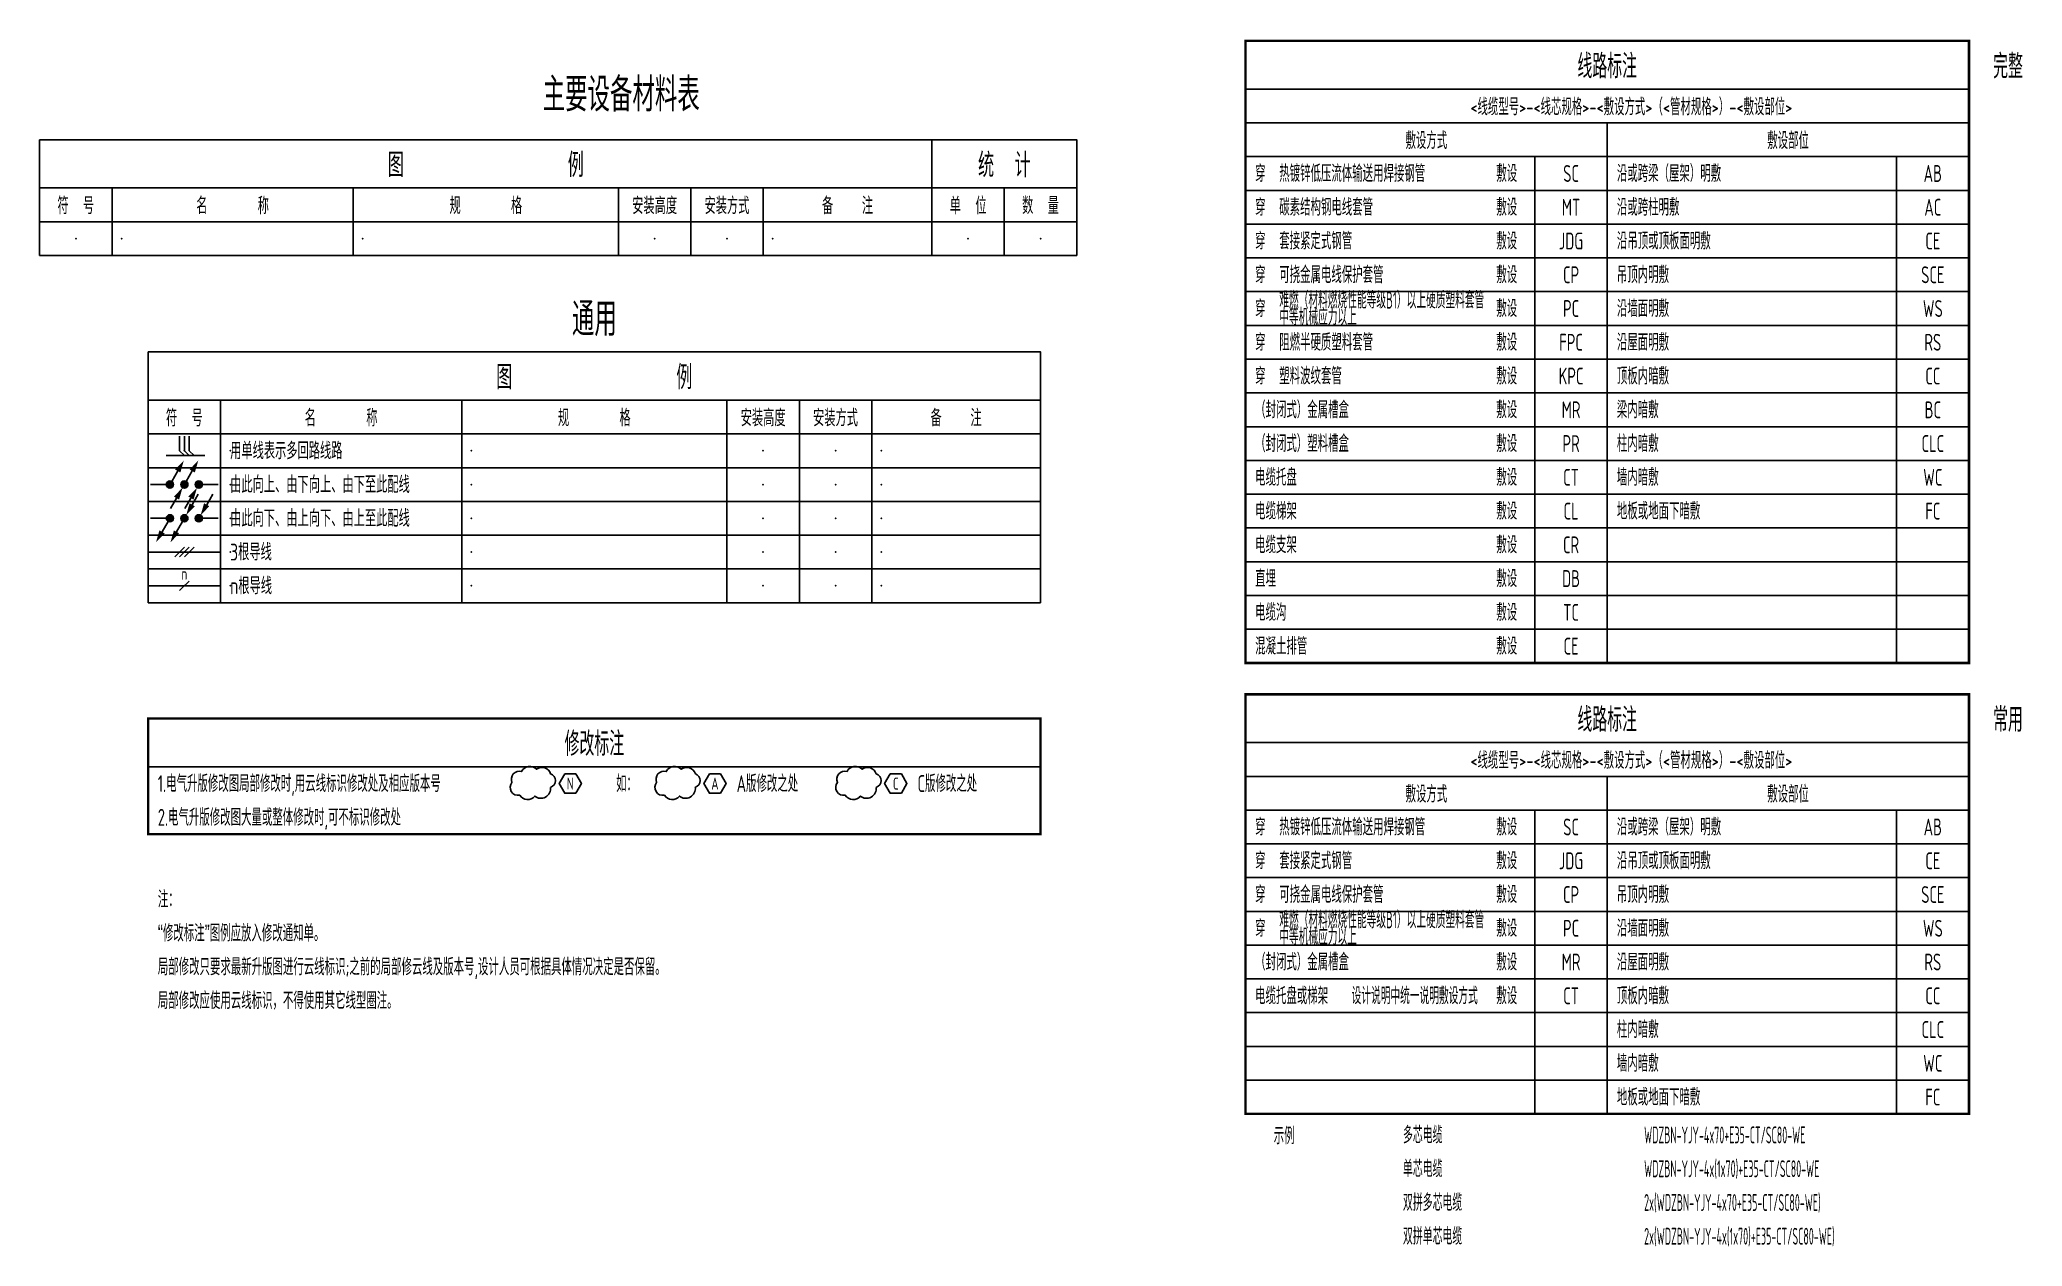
# Model space of a CAD drawing. Header units: millimetres. Extents: x -1040173 to 349982, y -145921 to 298175.
# Drawn here: x -589368 to -548262, y 42239 to 67259 of the extents above; entities that cross this region are included whole.
import ezdxf
from ezdxf.enums import TextEntityAlignment as Align

# ---------------------------------------------------------------- set-up
doc = ezdxf.new("R2010")
doc.units = ezdxf.units.MM
doc.header["$LTSCALE"] = 500
doc.header["$MEASUREMENT"] = 0
doc.layers.get('0').update_dxf_attribs({"color": 255, "linetype": 'CONTINUOUS'})
for name, color, linetype in [('E-LITE-DIMS', 6, 'CONTINUOUS'), ('E-POWR-EQPM', 3, 'CONTINUOUS'), ('E-UNIV-DIAG', 2, 'CONTINUOUS'), ('E-UNIV-NOTE', 6, 'CONTINUOUS'), ('E-UNIV-REV', 6, 'CONTINUOUS'), ('E-UNIV-WIRE', 4, 'CONTINUOUS')]:
    doc.layers.add(name, color=color, linetype=linetype)
doc.styles.add('TH-STYLE3', font='tssdeng.shx', dxfattribs={"width": 0.7, "bigfont": 'tssdchn.shx'})

msp = doc.modelspace()

# ---------------------------------------------------------------- texts
at = {"layer": 'E-UNIV-NOTE', "style": 'TH-STYLE3'}
for s, height, width, p in [('线路标注', 500, 0.65, (-556868, 66734)), ('完整', 500, 0.65, (-548559, 66734)), ('主要设备材料表', 700, 0.7, (-577311, 66155)), ('<线缆型号>-<线芯规格>-<敷设方式>（<管材规格>）-<敷设部位>', 350, 0.65, (-556368, 65884)), ('敷设方式', 350, 0.65, (-560618, 65184)), ('敷设部位', 350, 0.65, (-553118, 65184)), ('SC', 350, 0.65, (-557618, 64484)), ('AB', 350, 0.65, (-550118, 64484)), ('MT', 350, 0.65, (-557618, 63784)), ('AC', 350, 0.65, (-550118, 63784)), ('JDG', 350, 0.65, (-557618, 63084)), ('CE', 350, 0.65, (-550118, 63084)), ('CP', 350, 0.65, (-557618, 62384)), ('SCE', 350, 0.65, (-550118, 62384)), ('通用', 700, 0.7, (-577868, 61484)), ('PC', 350, 0.65, (-557618, 61684)), ('WS', 350, 0.65, (-550118, 61684)), ('FPC', 350, 0.65, (-557618, 60984)), ('RS', 350, 0.65, (-550118, 60984)), ('KPC', 350, 0.65, (-557618, 60284)), ('CC', 350, 0.65, (-550118, 60284)), ('MR', 350, 0.65, (-557618, 59584)), ('BC', 350, 0.65, (-550118, 59584)), ('PR', 350, 0.65, (-557618, 58884)), ('CLC', 350, 0.65, (-550118, 58884)), ('CT', 350, 0.65, (-557618, 58184)), ('WC', 350, 0.65, (-550118, 58184)), ('CL', 350, 0.65, (-557618, 57484)), ('FC', 350, 0.65, (-550118, 57484)), ('CR', 350, 0.65, (-557618, 56784)), ('DB', 350, 0.65, (-557618, 56084)), ('TC', 350, 0.65, (-557618, 55384)), ('CE', 350, 0.65, (-557618, 54684)), ('线路标注', 500, 0.65, (-556868, 53184)), ('常用', 500, 0.65, (-548559, 53184)), ('修改标注', 500, 0.65, (-577868, 52684)), ('<线缆型号>-<线芯规格>-<敷设方式>（<管材规格>）-<敷设部位>', 350, 0.65, (-556368, 52334)), ('敷设方式', 350, 0.65, (-560618, 51634)), ('敷设部位', 350, 0.65, (-553118, 51634)), ('SC', 350, 0.65, (-557618, 50934)), ('AB', 350, 0.65, (-550118, 50934)), ('JDG', 350, 0.65, (-557618, 50234)), ('CE', 350, 0.65, (-550118, 50234)), ('CP', 350, 0.65, (-557618, 49534)), ('SCE', 350, 0.65, (-550118, 49534)), ('PC', 350, 0.65, (-557618, 48834)), ('WS', 350, 0.65, (-550118, 48834)), ('MR', 350, 0.65, (-557618, 48134)), ('RS', 350, 0.65, (-550118, 48134)), ('CT', 350, 0.65, (-557618, 47434)), ('CC', 350, 0.65, (-550118, 47434)), ('CLC', 350, 0.65, (-550118, 46734)), ('WC', 350, 0.65, (-550118, 46034)), ('FC', 350, 0.65, (-550118, 45334)), ('示例', 350, 0.65, (-563566, 44548))]:
    msp.add_text(s, height=height, dxfattribs=dict(at, width=width)).set_placement(p, align=Align.MIDDLE)
for s, width, p in [('穿', 0.65, (-564168, 64484)), ('热镀锌低压流体输送用焊接钢管', 0.65, (-563668, 64484)), ('敷设', 0.65, (-559168, 64484)), ('沿或跨梁（屋架）明敷', 0.65, (-556668, 64484)), ('穿', 0.65, (-564168, 63784)), ('碳素结构钢电线套管', 0.65, (-563668, 63784)), ('敷设', 0.65, (-559168, 63784)), ('沿或跨柱明敷', 0.65, (-556668, 63784)), ('穿', 0.65, (-564168, 63084)), ('套接紧定式钢管', 0.65, (-563668, 63084)), ('敷设', 0.65, (-559168, 63084)), ('沿吊顶或顶板面明敷', 0.65, (-556668, 63084)), ('穿', 0.65, (-564168, 62384)), ('可挠金属电线保护套管', 0.65, (-563668, 62384)), ('敷设', 0.65, (-559168, 62384)), ('吊顶内明敷', 0.65, (-556668, 62384)), ('难燃（材料燃烧性能等级B1）以上硬质塑料套管', 0.5, (-563668, 61859)), ('穿', 0.65, (-564168, 61684)), ('中等机械应力以上', 0.5, (-563668, 61509)), ('敷设', 0.65, (-559168, 61684)), ('沿墙面明敷', 0.65, (-556668, 61684)), ('穿', 0.65, (-564168, 60984)), ('阻燃半硬质塑料套管', 0.65, (-563668, 60984)), ('敷设', 0.65, (-559168, 60984)), ('沿屋面明敷', 0.65, (-556668, 60984)), ('穿', 0.65, (-564168, 60284)), ('塑料波纹套管', 0.65, (-563668, 60284)), ('敷设', 0.65, (-559168, 60284)), ('顶板内暗敷', 0.65, (-556668, 60284)), ('（封闭式）金属槽盒', 0.65, (-564168, 59584)), ('敷设', 0.65, (-559168, 59584)), ('梁内暗敷', 0.65, (-556668, 59584)), ('用单线表示多回路线路', 0.7, (-585418, 58734)), ('（封闭式）塑料槽盒', 0.65, (-564168, 58884)), ('敷设', 0.65, (-559168, 58884)), ('柱内暗敷', 0.65, (-556668, 58884)), ('电缆托盘', 0.65, (-564168, 58184)), ('敷设', 0.65, (-559168, 58184)), ('墙内暗敷', 0.65, (-556668, 58184)), ('由此向上、由下向上、由下至此配线', 0.7, (-585418, 58034)), ('电缆梯架', 0.65, (-564168, 57484)), ('敷设', 0.65, (-559168, 57484)), ('地板或地面下暗敷', 0.65, (-556668, 57484)), ('由此向下、由上向下、由上至此配线', 0.7, (-585418, 57334)), ('3根导线', 0.7, (-585418, 56634)), ('电缆支架', 0.65, (-564168, 56784)), ('敷设', 0.65, (-559168, 56784)), ('n根导线', 0.7, (-585418, 55934)), ('直埋', 0.65, (-564168, 56084)), ('敷设', 0.65, (-559168, 56084)), ('电缆沟', 0.65, (-564168, 55384)), ('敷设', 0.65, (-559168, 55384)), ('混凝土排管', 0.65, (-564168, 54684)), ('敷设', 0.65, (-559168, 54684)), ('1.电气升版修改图局部修改时,用云线标识修改处及相应版本号', 0.65, (-586918, 51834)), ('2.电气升版修改图大量或整体修改时,可不标识修改处', 0.65, (-586918, 51134)), ('穿', 0.65, (-564168, 50934)), ('热镀锌低压流体输送用焊接钢管', 0.65, (-563668, 50934)), ('敷设', 0.65, (-559168, 50934)), ('沿或跨梁（屋架）明敷', 0.65, (-556668, 50934)), ('穿', 0.65, (-564168, 50234)), ('套接紧定式钢管', 0.65, (-563668, 50234)), ('敷设', 0.65, (-559168, 50234)), ('沿吊顶或顶板面明敷', 0.65, (-556668, 50234)), ('穿', 0.65, (-564168, 49534)), ('可挠金属电线保护套管', 0.65, (-563668, 49534)), ('敷设', 0.65, (-559168, 49534)), ('吊顶内明敷', 0.65, (-556668, 49534)), ('注：', 0.65, (-586918, 49434)), ('“修改标注”图例应放入修改通知单。', 0.65, (-586918, 48734)), ('穿', 0.65, (-564168, 48834)), ('难燃（材料燃烧性能等级B1）以上硬质塑料套管', 0.5, (-563668, 49009)), ('敷设', 0.65, (-559168, 48834)), ('沿墙面明敷', 0.65, (-556668, 48834)), ('中等机械应力以上', 0.5, (-563668, 48659)), ('局部修改只要求最新升版图进行云线标识;之前的局部修云线及版本号,设计人员可根据具体情况决定是否保留。', 0.65, (-586918, 48034)), ('（封闭式）金属槽盒', 0.65, (-564168, 48134)), ('敷设', 0.65, (-559168, 48134)), ('沿屋面明敷', 0.65, (-556668, 48134)), ('局部修改应使用云线标识，不得使用其它线型圈注。', 0.65, (-586918, 47334)), ('电缆托盘或梯架', 0.65, (-564168, 47434)), ('敷设', 0.65, (-559168, 47434)), ('顶板内暗敷', 0.65, (-556668, 47434)), ('柱内暗敷', 0.65, (-556668, 46734)), ('墙内暗敷', 0.65, (-556668, 46034)), ('地板或地面下暗敷', 0.65, (-556668, 45334)), ('多芯电缆', 0.45, (-561103, 44548)), ('WDZBN-YJY-4x70+E35-CT/SC80-WE', 0.45, (-556103, 44548)), ('单芯电缆', 0.45, (-561103, 43848)), ('WDZBN-YJY-4x(1x70)+E35-CT/SC80-WE', 0.45, (-556103, 43848)), ('双拼多芯电缆', 0.45, (-561103, 43148)), ('2x(WDZBN-YJY-4x70+E35-CT/SC80-WE)', 0.45, (-556103, 43148)), ('双拼单芯电缆', 0.45, (-561103, 42448)), ('2x(WDZBN-YJY-4x(1x70)+E35-CT/SC80-WE)', 0.45, (-556103, 42448))]:
    msp.add_text(s, height=350, dxfattribs=dict(at, width=width)).set_placement(p, align=Align.MIDDLE_LEFT)
at = {"layer": 'E-UNIV-NOTE', "color": 1, "style": 'TH-STYLE3', "width": 0.5}
msp.add_text('设计说明中统一说明敷设方式', height=350, dxfattribs=at).set_placement((-562168, 47434), align=Align.MIDDLE_LEFT)
at = {"layer": 'E-UNIV-REV', "style": 'TH-STYLE3', "width": 0.65}
for s, p in [('如：', (-577418, 51834)), ('A版修改之处', (-574918, 51834)), ('C版修改之处', (-571168, 51834))]:
    msp.add_text(s, height=350, dxfattribs=at).set_placement(p, align=Align.MIDDLE_LEFT)

# ---------------------------------------------------------------- blocks, each defined once
blk = doc.blocks.new('E-BKTS1')
blk.add_line((0, -10), (185, -10))
at = {"linetype": 'Continuous'}
for p, q in [((15, -10), (15, -17)), ((65, -10), (65, -17)), ((120, -10), (120, -17)), ((135, -10), (135, -17)), ((150, -10), (150, -17))]:
    blk.add_line(p, q, dxfattribs=at)
blk.add_lwpolyline([(0, 0), (185, 0), (185, -17), (0, -17)], close=True)
at = {"layer": 'E-UNIV-NOTE', "style": 'TH-STYLE3', "width": 0.7}
for s, height, p in [('图                例', 5, (92.5, -5)), ('安装高度', 3.5, (127.5, -13.5)), ('安装方式', 3.5, (142.5, -13.5))]:
    blk.add_text(s, height=height, dxfattribs=at).set_placement(p, align=Align.MIDDLE)
at = {"layer": 'E-UNIV-NOTE', "linetype": 'Continuous', "style": 'TH-STYLE3', "width": 0.7}
for s, p in [('符  号', (7.5, -13.5)), ('名       称', (40, -13.5)), ('规       格', (92.5, -13.5)), ('备    注', (167.5, -13.5))]:
    blk.add_text(s, height=3.5, dxfattribs=at).set_placement(p, align=Align.MIDDLE)
blk = doc.blocks.new('E-BKTS2')
for p, q in [((0, 0), (185, 0)), ((0, -7), (0, 0)), ((185, 0), (185, -7)), ((185, -7), (0, -7))]:
    blk.add_line(p, q)
at = {"linetype": 'Continuous'}
for p, q in [((15, 0), (15, -7)), ((65, 0), (65, -7)), ((120, 0), (120, -7)), ((135, 0), (135, -7)), ((150, 0), (150, -7))]:
    blk.add_line(p, q, dxfattribs=at)
for p in [(7.5, -3.5), (17, -3.5), (67, -3.5), (127.5, -3.5), (142.5, -3.5), (152, -3.5)]:
    blk.add_point(p, dxfattribs=at)
blk = doc.blocks.new('E-BKTS4')
at = {"linetype": 'Continuous'}
blk.add_line((15, 0), (15, -7), dxfattribs=at)
blk.add_lwpolyline([(0, 0), (30, 0), (30, -7), (0, -7)], close=True)
for p in [(7.5, -3.5), (22.5, -3.5)]:
    blk.add_point(p, dxfattribs=at)
blk = doc.blocks.new('E-BKTS3')
blk.add_line((0, -10), (30, -10))
at = {"linetype": 'Continuous'}
blk.add_line((15, -10), (15, -17), dxfattribs=at)
blk.add_lwpolyline([(30, -17), (0, -17), (0, 0), (30, 0)], close=True)
at = {"layer": 'E-UNIV-NOTE', "linetype": 'Continuous', "style": 'TH-STYLE3', "width": 0.7}
for s, height, p in [('统  计', 5, (15, -5)), ('单  位', 3.5, (7.5, -13.5)), ('数  量', 3.5, (22.5, -13.5))]:
    blk.add_text(s, height=height, dxfattribs=at).set_placement(p, align=Align.MIDDLE)
blk = doc.blocks.new('E-ANNO12')
blk.add_lwpolyline([(-1.15, 2), (-2.31, 0), (-1.15, -2), (1.15, -2), (2.31, 0), (1.15, 2)], close=True)
at = {"style": 'TH-STYLE3', "width": 0.7}
blk.add_attdef('N', text='', height=2.5, dxfattribs=at).set_placement((0, 0), align=Align.MIDDLE)
blk = doc.blocks.new('E-BLEADER-1')
blk.add_line((0.38, 0.65), (1.63, 2.81))
blk.add_lwpolyline([(1.63, 2.81, 1.25, 0, 0), (2.88, 4.98, 0, 0, 0)], format="xyseb")
at = {"const_width": 0.75}
blk.add_lwpolyline([(-0.38, 0, 1), (0.38, 0, 1)], format="xyb", close=True, dxfattribs=at)
blk.add_circle((0, 0), 0.75)
blk = doc.blocks.new('E-BLEADER-2')
blk.add_line((-2.88, -4.98), (-1.63, -2.81))
at = {"const_width": 0.75}
blk.add_lwpolyline([(-0.38, 0, 1), (0.38, 0, 1)], format="xyb", close=True, dxfattribs=at)
blk.add_lwpolyline([(-1.63, -2.81, 1.25, 0, 0), (-0.38, -0.65, 0, 0, 0)], format="xyseb")
blk.add_circle((0, 0), 0.75)
blk = doc.blocks.new('E-anno03')
for p, q in [((-2, -1), (0, 1)), ((-1, -1), (1, 1)), ((0, -1), (2, 1))]:
    blk.add_line(p, q)
blk = doc.blocks.new('E-ANNO04')
blk.add_line((-1, -1), (1, 1))
at = {"style": 'TH-STYLE3', "width": 0.7}
blk.add_attdef('N', text='', height=2.5, dxfattribs=at).set_placement((0, 2.5), align=Align.MIDDLE)

# ---------------------------------------------------------------- linework, layer by layer
at = {"layer": 'E-POWR-EQPM'}
for p, q in [((-586468, 59034), (-586468, 58734)), ((-586368, 59034), (-586368, 58734)), ((-586268, 59034), (-586268, 58734)), ((-585943, 58634), (-586743, 58634)), ((-586368, 58634), (-586468, 58734)), ((-586368, 58734), (-586268, 58634)), ((-586268, 58734), (-586168, 58634)), ((-586668, 58034), (-587068, 58034)), ((-585668, 58034), (-586068, 58034)), ((-586668, 57334), (-587068, 57334)), ((-585668, 57334), (-586068, 57334))]:
    msp.add_line(p, q, dxfattribs=at)
at = {"layer": 'E-UNIV-DIAG'}
for p, q in [((-558368, 64134), (-558368, 64834)), ((-550868, 64134), (-550868, 64834)), ((-558368, 63434), (-558368, 64134)), ((-550868, 63434), (-550868, 64134)), ((-558368, 62734), (-558368, 63434)), ((-550868, 62734), (-550868, 63434)), ((-558368, 62034), (-558368, 62734)), ((-550868, 62034), (-550868, 62734)), ((-558368, 61334), (-558368, 62034)), ((-550868, 61334), (-550868, 62034)), ((-558368, 60634), (-558368, 61334)), ((-550868, 60634), (-550868, 61334)), ((-558368, 59934), (-558368, 60634)), ((-550868, 59934), (-550868, 60634)), ((-558368, 59234), (-558368, 59934)), ((-550868, 59234), (-550868, 59934)), ((-558368, 58534), (-558368, 59234)), ((-550868, 58534), (-550868, 59234)), ((-558368, 57834), (-558368, 58534)), ((-550868, 57834), (-550868, 58534)), ((-558368, 57134), (-558368, 57834)), ((-550868, 57134), (-550868, 57834)), ((-558368, 56434), (-558368, 57134)), ((-550868, 56434), (-550868, 57134)), ((-558368, 55734), (-558368, 56434)), ((-550868, 55734), (-550868, 56434)), ((-558368, 55034), (-558368, 55734)), ((-550868, 55034), (-550868, 55734)), ((-558368, 54334), (-558368, 55034)), ((-550868, 54334), (-550868, 55034)), ((-558368, 50584), (-558368, 51284)), ((-550868, 50584), (-550868, 51284)), ((-558368, 49884), (-558368, 50584)), ((-550868, 49884), (-550868, 50584)), ((-558368, 49184), (-558368, 49884)), ((-550868, 49184), (-550868, 49884)), ((-558368, 48484), (-558368, 49184)), ((-550868, 48484), (-550868, 49184)), ((-558368, 47784), (-558368, 48484)), ((-550868, 47784), (-550868, 48484)), ((-558368, 47084), (-558368, 47784)), ((-550868, 47084), (-550868, 47784)), ((-558368, 46384), (-558368, 47084)), ((-550868, 46384), (-550868, 47084)), ((-558368, 45684), (-558368, 46384)), ((-550868, 45684), (-550868, 46384)), ((-558368, 44984), (-558368, 45684)), ((-550868, 44984), (-550868, 45684))]:
    msp.add_line(p, q, dxfattribs=at)
at = {"layer": 'E-UNIV-DIAG', "const_width": 50}
for points in [[(-549368, 54334), (-564368, 54334), (-564368, 67234), (-549368, 67234)], [(-549368, 44984), (-564368, 44984), (-564368, 53684), (-549368, 53684)], [(-568618, 50784), (-587118, 50784), (-587118, 53184), (-568618, 53184)]]:
    msp.add_lwpolyline(points, close=True, dxfattribs=at)
at = {"layer": 'E-UNIV-DIAG'}
for points in [[(-549368, 66234), (-564368, 66234), (-564368, 67234), (-549368, 67234)], [(-549368, 65534), (-564368, 65534), (-564368, 66234), (-549368, 66234)], [(-556868, 64834), (-564368, 64834), (-564368, 65534), (-556868, 65534)], [(-549368, 64834), (-556868, 64834), (-556868, 65534), (-549368, 65534)], [(-556868, 64134), (-564368, 64134), (-564368, 64834), (-556868, 64834)], [(-549368, 64134), (-556868, 64134), (-556868, 64834), (-549368, 64834)], [(-556868, 63434), (-564368, 63434), (-564368, 64134), (-556868, 64134)], [(-549368, 63434), (-556868, 63434), (-556868, 64134), (-549368, 64134)], [(-556868, 62734), (-564368, 62734), (-564368, 63434), (-556868, 63434)], [(-549368, 62734), (-556868, 62734), (-556868, 63434), (-549368, 63434)], [(-556868, 62034), (-564368, 62034), (-564368, 62734), (-556868, 62734)], [(-549368, 62034), (-556868, 62034), (-556868, 62734), (-549368, 62734)], [(-556868, 61334), (-564368, 61334), (-564368, 62034), (-556868, 62034)], [(-549368, 61334), (-556868, 61334), (-556868, 62034), (-549368, 62034)], [(-556868, 60634), (-564368, 60634), (-564368, 61334), (-556868, 61334)], [(-549368, 60634), (-556868, 60634), (-556868, 61334), (-549368, 61334)], [(-556868, 59934), (-564368, 59934), (-564368, 60634), (-556868, 60634)], [(-549368, 59934), (-556868, 59934), (-556868, 60634), (-549368, 60634)], [(-556868, 59234), (-564368, 59234), (-564368, 59934), (-556868, 59934)], [(-549368, 59234), (-556868, 59234), (-556868, 59934), (-549368, 59934)], [(-556868, 58534), (-564368, 58534), (-564368, 59234), (-556868, 59234)], [(-549368, 58534), (-556868, 58534), (-556868, 59234), (-549368, 59234)], [(-556868, 57834), (-564368, 57834), (-564368, 58534), (-556868, 58534)], [(-549368, 57834), (-556868, 57834), (-556868, 58534), (-549368, 58534)], [(-556868, 57134), (-564368, 57134), (-564368, 57834), (-556868, 57834)], [(-549368, 57134), (-556868, 57134), (-556868, 57834), (-549368, 57834)], [(-556868, 56434), (-564368, 56434), (-564368, 57134), (-556868, 57134)], [(-549368, 56434), (-556868, 56434), (-556868, 57134), (-549368, 57134)], [(-556868, 55734), (-564368, 55734), (-564368, 56434), (-556868, 56434)], [(-549368, 55734), (-556868, 55734), (-556868, 56434), (-549368, 56434)], [(-556868, 55034), (-564368, 55034), (-564368, 55734), (-556868, 55734)], [(-549368, 55034), (-556868, 55034), (-556868, 55734), (-549368, 55734)], [(-556868, 54334), (-564368, 54334), (-564368, 55034), (-556868, 55034)], [(-549368, 54334), (-556868, 54334), (-556868, 55034), (-549368, 55034)], [(-549368, 52684), (-564368, 52684), (-564368, 53684), (-549368, 53684)], [(-568618, 52184), (-587118, 52184), (-587118, 53184), (-568618, 53184)], [(-549368, 51984), (-564368, 51984), (-564368, 52684), (-549368, 52684)], [(-556868, 51284), (-564368, 51284), (-564368, 51984), (-556868, 51984)], [(-549368, 51284), (-556868, 51284), (-556868, 51984), (-549368, 51984)], [(-556868, 50584), (-564368, 50584), (-564368, 51284), (-556868, 51284)], [(-549368, 50584), (-556868, 50584), (-556868, 51284), (-549368, 51284)], [(-556868, 49884), (-564368, 49884), (-564368, 50584), (-556868, 50584)], [(-549368, 49884), (-556868, 49884), (-556868, 50584), (-549368, 50584)], [(-556868, 49184), (-564368, 49184), (-564368, 49884), (-556868, 49884)], [(-549368, 49184), (-556868, 49184), (-556868, 49884), (-549368, 49884)], [(-556868, 48484), (-564368, 48484), (-564368, 49184), (-556868, 49184)], [(-549368, 48484), (-556868, 48484), (-556868, 49184), (-549368, 49184)], [(-556868, 47784), (-564368, 47784), (-564368, 48484), (-556868, 48484)], [(-549368, 47784), (-556868, 47784), (-556868, 48484), (-549368, 48484)], [(-556868, 47084), (-564368, 47084), (-564368, 47784), (-556868, 47784)], [(-549368, 47084), (-556868, 47084), (-556868, 47784), (-549368, 47784)], [(-556868, 46384), (-564368, 46384), (-564368, 47084), (-556868, 47084)], [(-549368, 46384), (-556868, 46384), (-556868, 47084), (-549368, 47084)], [(-556868, 45684), (-564368, 45684), (-564368, 46384), (-556868, 46384)], [(-549368, 45684), (-556868, 45684), (-556868, 46384), (-549368, 46384)], [(-556868, 44984), (-564368, 44984), (-564368, 45684), (-556868, 45684)], [(-549368, 44984), (-556868, 44984), (-556868, 45684), (-549368, 45684)]]:
    msp.add_lwpolyline(points, close=True, dxfattribs=at)
at = {"layer": 'E-UNIV-REV'}
for points in [[(-578775, 51756, 0.72206), (-578774, 52036, 0.520567), (-579067, 52131, 0.520567), (-579378, 52084, 0.629498), (-579576, 51857, 0.710099), (-579416, 51593, 0.520567), (-579104, 51574, 0.674512), (-578775, 51756)], [(-575775, 51756, 0.72206), (-575774, 52036, 0.520567), (-576067, 52131, 0.520567), (-576378, 52084, 0.629498), (-576576, 51857, 0.710099), (-576416, 51593, 0.520567), (-576104, 51574, 0.674512), (-575775, 51756)], [(-572025, 51756, 0.72206), (-572024, 52036, 0.520567), (-572317, 52131, 0.520567), (-572628, 52084, 0.629498), (-572826, 51857, 0.710099), (-572666, 51593, 0.520567), (-572354, 51574, 0.674512), (-572025, 51756)]]:
    msp.add_lwpolyline(points, format="xyb", close=True, dxfattribs=at)
at = {"layer": 'E-UNIV-WIRE'}
for p, q in [((-585618, 56634), (-587118, 56634)), ((-585618, 55934), (-587118, 55934))]:
    msp.add_line(p, q, dxfattribs=at)

# ---------------------------------------------------------------- block references
at = {"layer": 'E-LITE-DIMS', "xscale": 100, "yscale": 100, "zscale": 100}
msp.add_blockref('E-anno03', (-586368, 56634), dxfattribs=at)
msp.add_blockref('E-ANNO04', (-586368, 55934), dxfattribs=at).add_auto_attribs({'N': 'n'})
at = {"layer": 'E-POWR-EQPM', "xscale": 100, "yscale": 100, "zscale": 100}
for name, p in [('E-BLEADER-1', (-586668, 58034)), ('E-BLEADER-1', (-586368, 58034)), ('E-BLEADER-2', (-586368, 58034)), ('E-BLEADER-2', (-586068, 58034))]:
    msp.add_blockref(name, p, dxfattribs=at)
at = {"layer": 'E-POWR-EQPM', "xscale": 100, "yscale": 100, "zscale": 100, "rotation": 180}
for name, p in [('E-BLEADER-2', (-586368, 57334)), ('E-BLEADER-2', (-586068, 57334)), ('E-BLEADER-1', (-586668, 57334)), ('E-BLEADER-1', (-586368, 57334))]:
    msp.add_blockref(name, p, dxfattribs=at)
at = {"layer": 'E-UNIV-DIAG', "xscale": 100, "yscale": 100, "zscale": 100}
for name, p in [('E-BKTS1', (-589368, 65184)), ('E-BKTS3', (-570868, 65184)), ('E-BKTS2', (-589368, 63484)), ('E-BKTS4', (-570868, 63484)), ('E-BKTS1', (-587118, 60784)), ('E-BKTS2', (-587118, 59084)), ('E-BKTS2', (-587118, 58384)), ('E-BKTS2', (-587118, 57684)), ('E-BKTS2', (-587118, 56984)), ('E-BKTS2', (-587118, 56284))]:
    msp.add_blockref(name, p, dxfattribs=at)
at = {"layer": 'E-UNIV-REV', "xscale": 100, "yscale": 100, "zscale": 100}
for p, values in [((-578368, 51834), {'N': 'N'}), ((-575368, 51834), {'N': 'A'}), ((-571618, 51834), {'N': 'C'})]:
    msp.add_blockref('E-ANNO12', p, dxfattribs=at).add_auto_attribs(values)

msp.set_redraw_order([(e.dxf.handle, doc.entitydb.next_handle()) for e in msp.query("TEXT MTEXT ATTDEF DIMENSION ARC_DIMENSION")])  # texts and dimensions are drawn at this point

doc.saveas('drawing.dxf')
